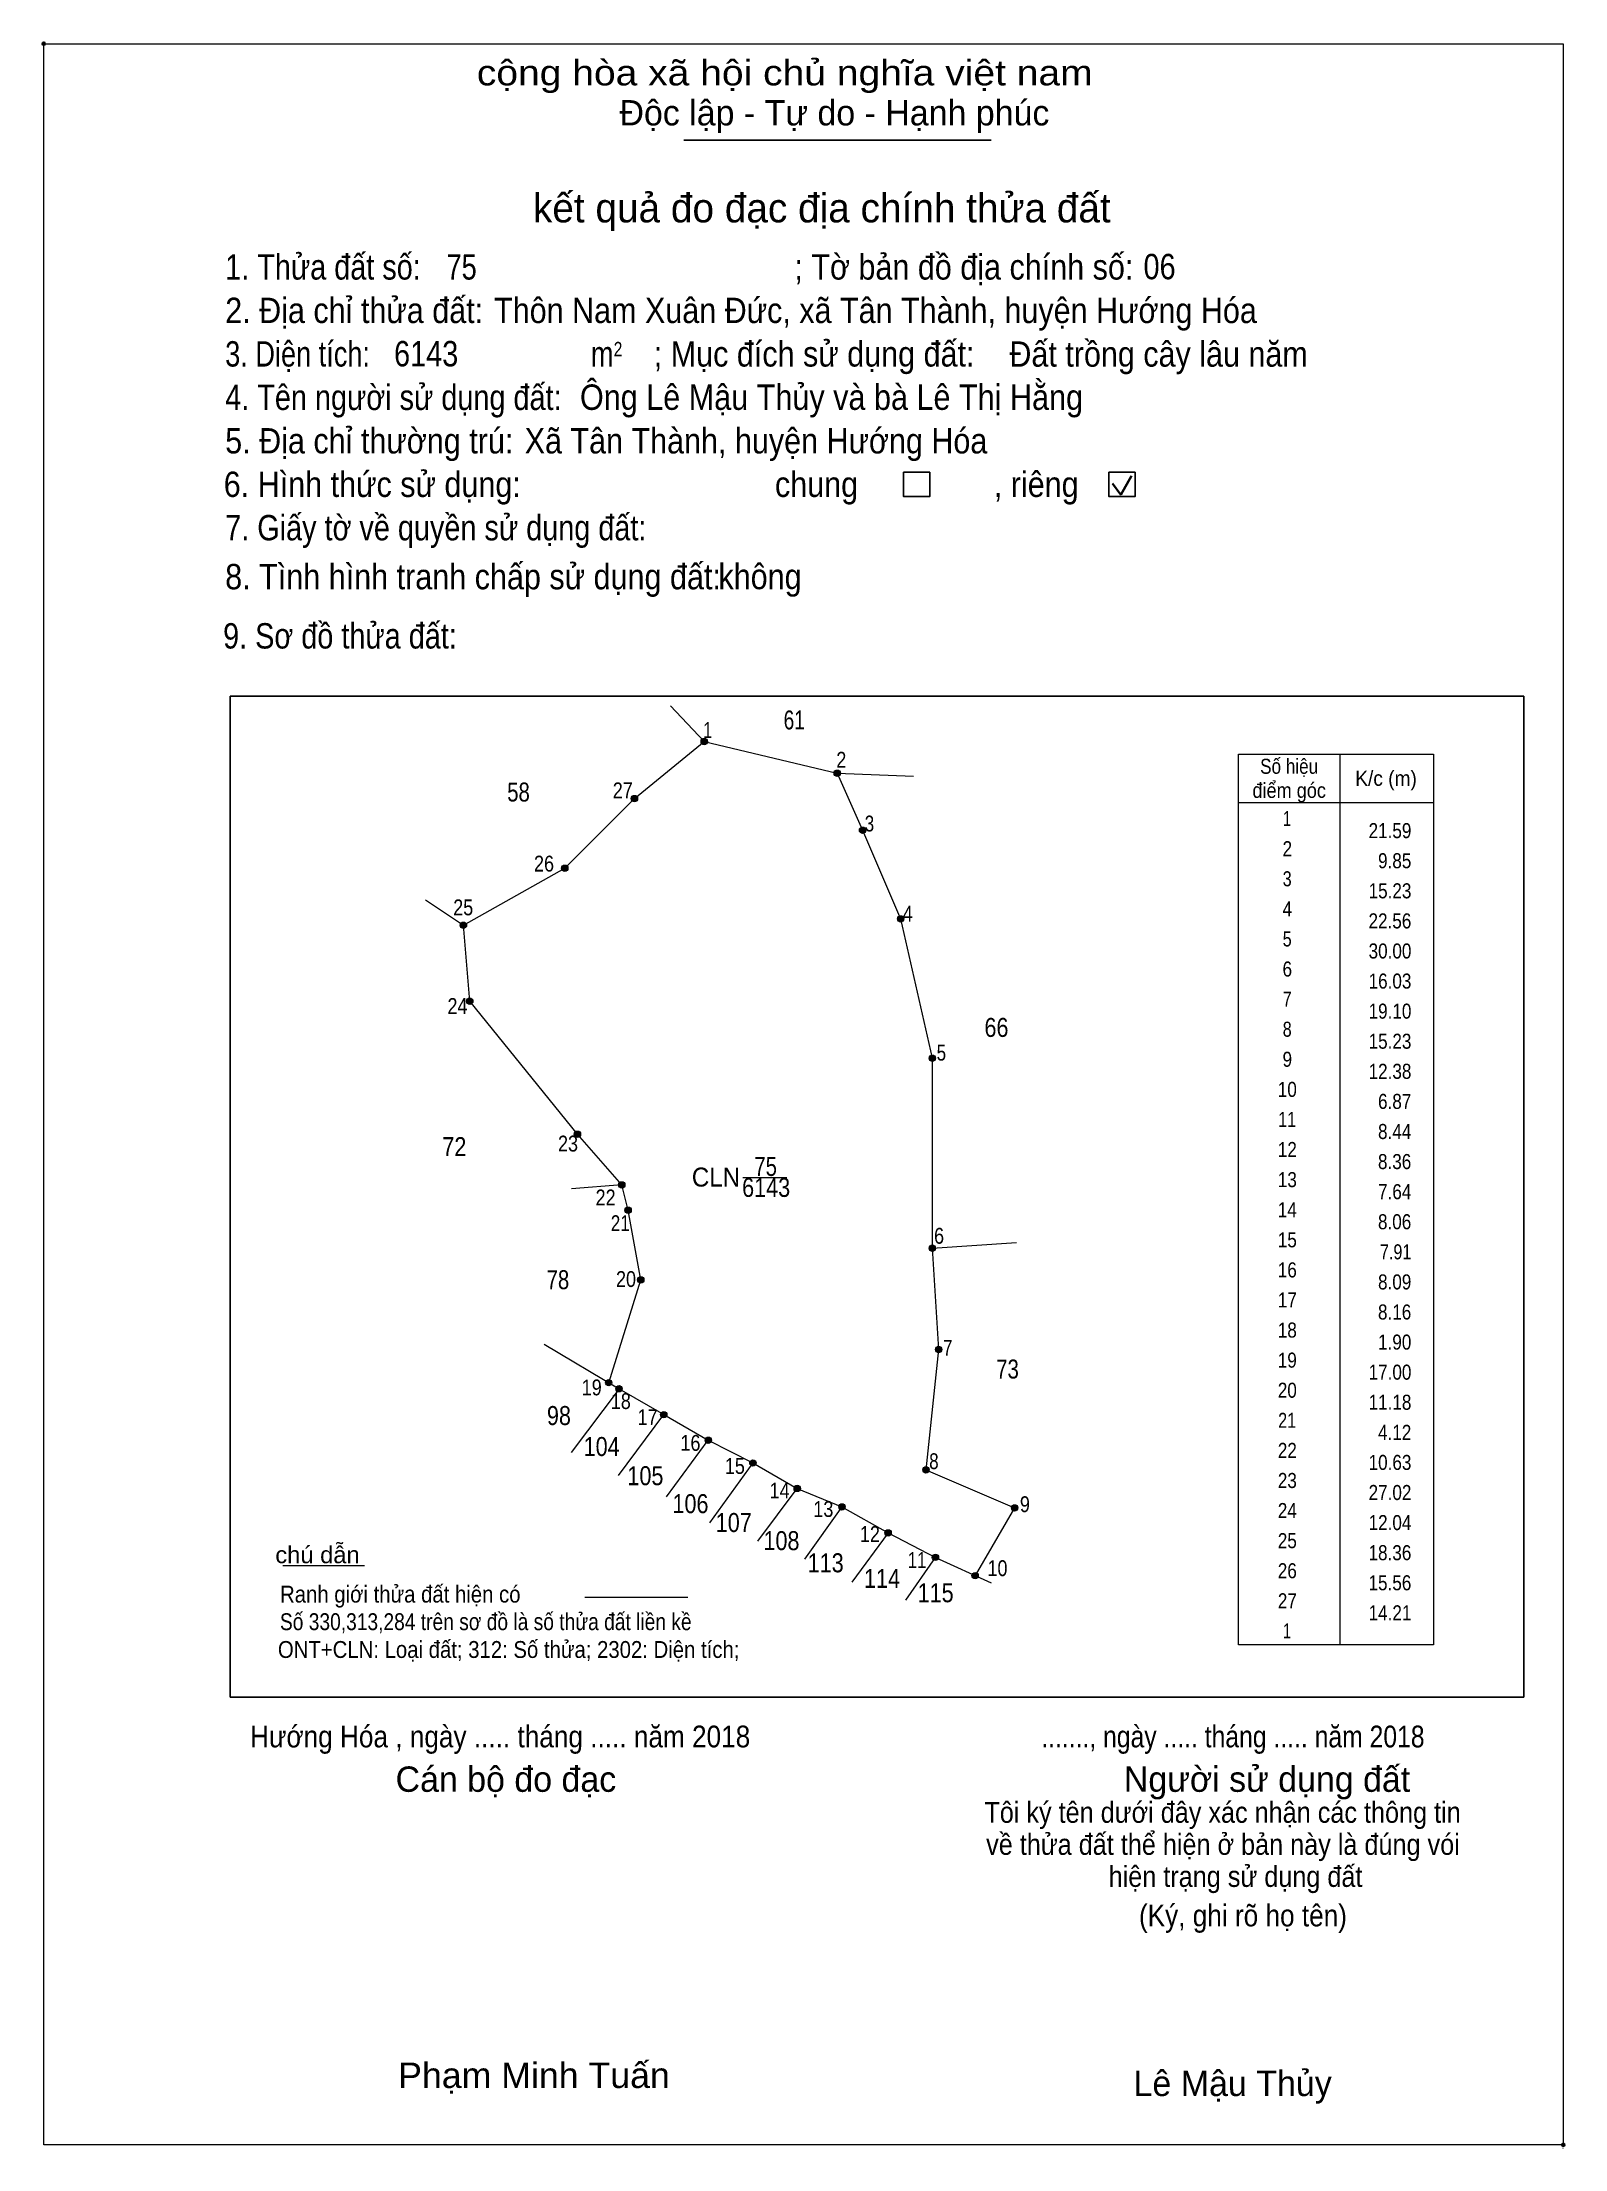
# Model space of a CAD drawing. Header units: metres. Extents: x 537964 to 539393, y 1836884 to 1837217.
# Drawn here: x 538748.6 to 538988.9, y 1836884.2 to 1837216.8 of the extents above; entities that cross this region are included whole.
import ezdxf
from ezdxf.enums import TextEntityAlignment as Align

# ---------------------------------------------------------------- set-up
doc = ezdxf.new("R2010")
doc.units = ezdxf.units.M
doc.header["$PDMODE"] = 32
doc.header["$PDSIZE"] = 0.5
for name, color, linetype, lineweight in [('10', 7, 'Continuous', 13), ('15', 7, 'Continuous', 13), ('17', 7, 'Continuous', 13), ('2', 7, 'Continuous', 25), ('6', 7, 'Continuous', 13), ('63', 7, 'Continuous', 13)]:
    doc.layers.add(name, color=color, linetype=linetype, lineweight=lineweight)

msp = doc.modelspace()

# ---------------------------------------------------------------- texts
at = {"layer": '15'}
for s, width, p in [('61', 0.75, (538867.26, 1837108.32)), ('58', 0.8, (538823.745, 1837096.94)), ('66', 0.85, (538899.18, 1837059.78)), ('72', 0.85, (538813.62, 1837040.96)), ('78', 0.8, (538829.965, 1837019.95)), ('73', 0.8, (538900.925, 1837005.84))]:
    msp.add_text(s, height=3, dxfattribs=dict(at, width=width)).set_placement(p, align=Align.CENTER)
at = {"layer": '2'}
for s, height, width, p in [('cộng hòa xã hội chủ nghĩa việt nam', 4.003, 1.15, (538817.17, 1837210.01)), ('1. Thửa đất số:', 4.003, 0.85, (538777.45, 1837179.35)), ('75', 4.01, 0.8, (538812.38, 1837179.35)), ('; Tờ bản đồ địa chính số:', 4.003, 0.9, (538867.28, 1837179.35)), ('06', 4.01, 0.85, (538922.39, 1837179.4)), ('2. Địa chỉ thửa đất:', 4.003, 0.9, (538777.45, 1837172.49)), ('Thôn Nam Xuân Đức, xã Tân Thành, huyện Hướng Hóa', 4, 0.9, (538819.89, 1837172.49)), ('; Mục đích sử dụng đất:', 4.003, 0.9, (538845.09, 1837165.62)), ('Đất trồng cây lâu năm', 4, 0.9, (538901.22, 1837165.6)), ('3. Diện tích:', 4.003, 0.8, (538777.45, 1837165.62)), ('6143', 4.01, 0.85, (538804.1, 1837165.65)), ('m', 4.003, 0.8, (538835.17, 1837165.62)), ('2', 2.287, 0.8, (538838.77, 1837167.23)), ('Ông Lê Mậu Thủy và bà Lê Thị Hằng', 4.01, 0.9, (538833.44, 1837158.78)), ('4. Tên người sử dụng đất:', 4.003, 0.85, (538777.45, 1837158.76)), ('5. Địa chỉ thường trú:', 4.003, 0.9, (538777.45, 1837151.9)), ('Xã Tân Thành, huyện Hướng Hóa', 4, 0.9, (538824.72, 1837151.9)), ('6. Hình thức sử dụng:', 4.003, 0.9, (538777.22, 1837145.03)), ('chung                , riêng', 4.003, 0.9, (538864.22, 1837145.03)), ('7. Giấy tờ về quyền sử dụng đất:', 4.003, 0.85, (538777.45, 1837138.18)), ('8. Tình hình tranh chấp sử dụng đất: ', 4.004, 0.9, (538777.45, 1837130.45)), ('không', 4.003, 0.9, (538855.3, 1837130.47)), ('9. Sơ đồ thửa đất:', 4.003, 0.85, (538777.12, 1837121.1)), ('Hướng Hóa , ngày ..... tháng ..... năm 2018', 3.432, 0.9, (538781.37, 1836947.61)), ('......., ngày ..... tháng ..... năm 2018', 3.432, 0.85, (538906.25, 1836947.61)), ('(Ký, ghi rõ họ tên)', 3.432, 0.9, (538921.67, 1836919.35)), ('Phạm Minh Tuấn', 4.01, 1.05, (538804.75, 1836893.83))]:
    msp.add_text(s, height=height, dxfattribs=dict(at, width=width)).set_placement(p)
for s, height, p in [('Độc lập - Tự do - Hạnh phúc', 4.003, (538839.68, 1837203.69)), ('Cán bộ đo đạc', 4.003, (538804.34, 1836940.59)), ('Người sử dụng đất', 4.003, (538919.29, 1836940.59)), ('Lê Mậu Thủy', 4.01, (538920.81, 1836892.56))]:
    msp.add_text(s, height=height, dxfattribs=at).set_placement(p)
for s, height, p in [('kết quả đo đạc địa chính thửa đất', 4.576, (538871.62, 1837188.38)), ('.', 1.144, (538988.601, 1836884.22))]:
    msp.add_text(s, height=height, dxfattribs=at).set_placement(p, align=Align.CENTER)
at = {"layer": '2', "width": 0.9}
for s, p in [('Tôi ký tên dưới đây xác nhận các thông tin', (538934.865, 1836935.7)), ('về thửa đất thể hiện ở bản này là đúng vói', (538934.93, 1836930.64)), ('hiện trạng sử dụng đất', (538936.915, 1836925.58))]:
    msp.add_text(s, height=3.307, dxfattribs=at).set_placement(p, align=Align.CENTER)
at = {"layer": '6'}
for s, width, p in [('chú dẫn', 1.05, (538785.36, 1836976.69)), ('Ranh giới thửa đất hiện có ', 0.9, (538786.11, 1836970.47)), ('Số 330,313,284 trên sơ đồ là số thửa đất liền kề', 0.85, (538786.09, 1836966.12)), ('ONT+CLN: Loại đất; 312: Số thửa; 2302: Diện tích;', 0.9, (538785.77, 1836961.73))]:
    msp.add_text(s, height=2.665, dxfattribs=dict(at, width=width)).set_placement(p)
at = {"layer": '63'}
for s, height, width, p in [(' 1', 2.5, 0.75, (538854.29, 1837106.99)), (' 2', 2.5, 0.85, (538875.48, 1837102.28)), (' 27', 2.5, 0.85, (538841.78, 1837097.46)), (' 3', 2.5, 0.8, (538879.88, 1837092.22)), ('21.59', 2.375, 0.85, (538964.67, 1837091.16)), (' 26', 2.5, 0.85, (538829.35, 1837085.89)), ('9.85', 2.375, 0.85, (538964.66, 1837086.41)), ('15.23', 2.375, 0.85, (538964.67, 1837081.66)), (' 25', 2.5, 0.85, (538816.6, 1837078.98)), (' 4', 2.5, 0.85, (538885.96, 1837077.99)), ('22.56', 2.375, 0.85, (538964.66, 1837076.91)), ('30.00', 2.375, 0.85, (538964.67, 1837072.16)), ('16.03', 2.375, 0.85, (538964.67, 1837067.41)), (' 24', 2.5, 0.85, (538815.69, 1837063.41)), ('19.10', 2.375, 0.85, (538964.67, 1837062.66)), ('15.23', 2.375, 0.85, (538964.67, 1837057.91)), (' 5', 2.5, 0.8, (538891.23, 1837056.04)), ('12.38', 2.375, 0.85, (538964.67, 1837053.16)), ('6.87', 2.375, 0.85, (538964.66, 1837048.41)), (' 23', 2.5, 0.85, (538833.14, 1837041.69)), ('8.44', 2.375, 0.85, (538964.66, 1837043.66)), ('8.36', 2.375, 0.85, (538964.65, 1837038.91)), (' 22', 2.5, 0.85, (538839.07, 1837033.18)), ('7.64', 2.375, 0.85, (538964.66, 1837034.16)), (' 21', 2.5, 0.8, (538841.29, 1837029.12)), ('8.06', 2.375, 0.85, (538964.65, 1837029.41)), (' 6', 2.5, 0.85, (538890.91, 1837027.13)), ('7.91', 2.375, 0.8, (538964.66, 1837024.66)), (' 20', 2.5, 0.85, (538842.29, 1837020.3)), ('8.09', 2.375, 0.85, (538964.66, 1837019.91)), ('8.16', 2.375, 0.85, (538964.65, 1837015.16)), (' 7', 2.5, 0.8, (538892.23, 1837009.44)), ('1.90', 2.375, 0.85, (538964.66, 1837010.41)), ('17.00', 2.375, 0.85, (538964.67, 1837005.66)), (' 19', 2.5, 0.85, (538836.88, 1837003.19)), (' 98', 3, 0.85, (538832.02, 1836998.5)), (' 18', 2.5, 0.85, (538841.47, 1837001.03)), (' 17', 2.5, 0.85, (538845.7, 1836998.5)), ('11.18', 2.375, 0.85, (538964.67, 1837000.91)), ('4.12', 2.375, 0.85, (538964.66, 1836996.16)), (' 104', 3, 0.85, (538839.71, 1836993.61)), (' 16', 2.5, 0.85, (538852.46, 1836994.43)), (' 8', 2.5, 0.8, (538890.05, 1836991.54)), ('10.63', 2.375, 0.85, (538964.67, 1836991.41)), (' 105', 3, 0.85, (538846.62, 1836989)), (' 15', 2.5, 0.85, (538859.47, 1836990.78)), (' 106', 3, 0.85, (538853.73, 1836984.59)), (' 14', 2.5, 0.85, (538866.54, 1836986.92)), (' 9', 2.5, 0.85, (538904.46, 1836984.75)), ('27.02', 2.375, 0.85, (538964.67, 1836986.66)), (' 107', 3, 0.85, (538860.56, 1836981.61)), (' 13', 2.5, 0.85, (538873.44, 1836983.99)), ('12.04', 2.375, 0.85, (538964.67, 1836981.91)), (' 108', 3, 0.85, (538868.09, 1836978.75)), (' 12', 2.5, 0.85, (538880.79, 1836980.05)), (' 113', 3, 0.85, (538875.07, 1836975.25)), (' 11', 2.5, 0.8, (538888.13, 1836975.94)), (' 10', 2.5, 0.85, (538900.92, 1836974.65)), ('18.36', 2.375, 0.85, (538964.66, 1836977.16)), (' 114', 3, 0.85, (538883.97, 1836972.79)), ('15.56', 2.375, 0.85, (538964.66, 1836972.41)), (' 115', 3, 0.85, (538892.42, 1836970.52)), ('14.21', 2.375, 0.85, (538964.67, 1836967.66))]:
    msp.add_text(s, height=height, dxfattribs=dict(at, width=width)).set_placement(p, align=Align.RIGHT)
for s, height, width, p in [('Số hiệu', 2.375, 0.85, (538945.375, 1837101.32)), ('điểm góc', 2.375, 0.9, (538945.38, 1837097.52)), ('K/c (m)', 2.375, 0.95, (538960.67, 1837099.42)), (' 1', 2.375, 0.75, (538944.705, 1837093.06)), (' 2', 2.375, 0.85, (538944.715, 1837088.31)), (' 3', 2.375, 0.8, (538944.715, 1837083.56)), (' 4', 2.375, 0.85, (538944.71, 1837078.81)), (' 5', 2.375, 0.8, (538944.715, 1837074.06)), (' 6', 2.375, 0.85, (538944.71, 1837069.31)), (' 7', 2.375, 0.8, (538944.715, 1837064.56)), (' 8', 2.375, 0.8, (538944.715, 1837059.81)), (' 9', 2.375, 0.85, (538944.71, 1837055.06)), (' 10', 2.375, 0.85, (538944.71, 1837050.31)), (' 11', 2.375, 0.8, (538944.705, 1837045.56)), ('75', 3, 0.8, (538862.75, 1837037.83)), (' 12', 2.375, 0.85, (538944.715, 1837040.81)), ('CLN', 3, 0.95, (538854.91, 1837036.15)), ('6143', 3, 0.85, (538862.83, 1837034.52)), (' 13', 2.375, 0.85, (538944.715, 1837036.06)), (' 14', 2.375, 0.85, (538944.71, 1837031.31)), (' 15', 2.375, 0.85, (538944.715, 1837026.56)), (' 16', 2.375, 0.85, (538944.71, 1837021.81)), (' 17', 2.375, 0.85, (538944.715, 1837017.06)), (' 18', 2.375, 0.85, (538944.715, 1837012.31)), (' 19', 2.375, 0.85, (538944.71, 1837007.56)), (' 20', 2.375, 0.85, (538944.71, 1837002.81)), (' 21', 2.375, 0.8, (538944.705, 1836998.06)), (' 22', 2.375, 0.85, (538944.715, 1836993.31)), (' 23', 2.375, 0.85, (538944.715, 1836988.56)), (' 24', 2.375, 0.85, (538944.71, 1836983.81)), (' 25', 2.375, 0.85, (538944.715, 1836979.06)), (' 26', 2.375, 0.85, (538944.71, 1836974.31)), (' 27', 2.375, 0.85, (538944.715, 1836969.56)), (' 1', 2.375, 0.75, (538944.705, 1836964.81))]:
    msp.add_text(s, height=height, dxfattribs=dict(at, width=width)).set_placement(p, align=Align.CENTER)

# ---------------------------------------------------------------- hatches: boundary and pattern name
at = {"layer": '15'}
for points in [[(538853.55, 1837106.42, 1), (538852.55, 1837106.42, 1)], [(538874.55, 1837101.42, 1), (538873.55, 1837101.42, 1)], [(538842.55, 1837097.42, 1), (538841.55, 1837097.42, 1)], [(538878.55, 1837092.42, 1), (538877.55, 1837092.42, 1)], [(538831.55, 1837086.42, 1), (538830.55, 1837086.42, 1)], [(538815.55, 1837077.42, 1), (538814.55, 1837077.42, 1)], [(538884.55, 1837078.42, 1), (538883.55, 1837078.42, 1)], [(538816.55, 1837065.42, 1), (538815.55, 1837065.42, 1)], [(538889.55, 1837056.42, 1), (538888.55, 1837056.42, 1)], [(538833.55, 1837044.42, 1), (538832.55, 1837044.42, 1)], [(538840.55, 1837036.42, 1), (538839.55, 1837036.42, 1)], [(538841.55, 1837032.42, 1), (538840.55, 1837032.42, 1)], [(538889.55, 1837026.42, 1), (538888.55, 1837026.42, 1)], [(538843.55, 1837021.42, 1), (538842.55, 1837021.42, 1)], [(538890.55, 1837010.42, 1), (538889.55, 1837010.42, 1)], [(538838.48, 1837005.19, 1), (538837.48, 1837005.19, 1)], [(538840.11, 1837004.22, 1), (538839.11, 1837004.22, 1)], [(538847.18, 1837000.14, 1), (538846.18, 1837000.14, 1)], [(538854.2, 1836996.11, 1), (538853.2, 1836996.11, 1)], [(538861.24, 1836992.51, 1), (538860.24, 1836992.51, 1)], [(538888.55, 1836991.42, 1), (538887.55, 1836991.42, 1)], [(538868.23, 1836988.49, 1), (538867.23, 1836988.49, 1)], [(538875.29, 1836985.58, 1), (538874.29, 1836985.58, 1)], [(538902.55, 1836985.42, 1), (538901.55, 1836985.42, 1)], [(538882.58, 1836981.48, 1), (538881.58, 1836981.48, 1)], [(538890.05, 1836977.61, 1), (538889.05, 1836977.61, 1)], [(538896.31, 1836974.73, 1), (538895.31, 1836974.73, 1)]]:
    msp.add_hatch(color=256, dxfattribs=at).paths.add_polyline_path(points)

# ---------------------------------------------------------------- linework, layer by layer
at = {"layer": '10'}
for p, q in [((538827.77, 1837011.26), (538839.61, 1837004.22)), ((538839.61, 1837004.22), (538832.04, 1836994.16)), ((538839.61, 1837004.22), (538846.66, 1837000.15)), ((538839.54, 1836990.52), (538846.68, 1837000.14)), ((538846.68, 1837000.14), (538853.7, 1836996.11)), ((538847.11, 1836987.15), (538853.7, 1836996.11)), ((538853.7, 1836996.11), (538860.74, 1836992.51)), ((538860.74, 1836992.51), (538853.87, 1836983.04)), ((538860.74, 1836992.51), (538867.73, 1836988.49)), ((538861.5, 1836980.17), (538867.73, 1836988.49)), ((538867.73, 1836988.49), (538874.79, 1836985.58)), ((538874.79, 1836985.58), (538868.88, 1836977.35)), ((538874.79, 1836985.58), (538882.08, 1836981.48)), ((538882.08, 1836981.48), (538876.37, 1836973.7)), ((538882.08, 1836981.48), (538889.55, 1836977.61)), ((538884.88, 1836970.86), (538889.55, 1836977.61)), ((538889.57, 1836977.6), (538898.33, 1836973.57))]:
    msp.add_line(p, q, dxfattribs=at)
at = {"layer": '15'}
for p, q in [((538853.05, 1837106.42), (538847.75, 1837112.07)), ((538953.36, 1837104.41), (538953.36, 1836963.81)), ((538874.05, 1837101.42), (538886.07, 1837100.93)), ((538809.05, 1837081.42), (538815.05, 1837077.42)), ((538840.05, 1837036.42), (538832.12, 1837035.82)), ((538889.05, 1837026.42), (538902.33, 1837027.33))]:
    msp.add_line(p, q, dxfattribs=at)
for points in [[(538815.05, 1837077.42), (538831.05, 1837086.42), (538842.05, 1837097.42), (538853.05, 1837106.42), (538874.05, 1837101.42), (538878.05, 1837092.42), (538884.05, 1837078.42), (538889.05, 1837056.42), (538889.05, 1837026.42), (538890.05, 1837010.42), (538888.05, 1836991.42), (538902.05, 1836985.42), (538895.81, 1836974.73)], [(538837.98, 1837005.19), (538843.05, 1837021.42), (538841.05, 1837032.42), (538840.05, 1837036.42), (538833.05, 1837044.42), (538816.05, 1837065.42), (538815.05, 1837077.42)]]:
    msp.add_lwpolyline(points, dxfattribs=at)
for centre in [(538853.05, 1837106.42), (538874.05, 1837101.42), (538842.05, 1837097.42), (538878.05, 1837092.42), (538831.05, 1837086.42), (538815.05, 1837077.42), (538884.05, 1837078.42), (538816.05, 1837065.42), (538889.05, 1837056.42), (538833.05, 1837044.42), (538840.05, 1837036.42), (538841.05, 1837032.42), (538889.05, 1837026.42), (538843.05, 1837021.42), (538890.05, 1837010.42), (538837.98, 1837005.19), (538839.61, 1837004.22), (538846.68, 1837000.14), (538853.7, 1836996.11), (538860.74, 1836992.51), (538888.05, 1836991.42), (538867.73, 1836988.49), (538874.79, 1836985.58), (538902.05, 1836985.42), (538882.08, 1836981.48), (538889.55, 1836977.61), (538895.81, 1836974.73)]:
    msp.add_circle(centre, 0.5, dxfattribs=at)
at = {"layer": '17'}
msp.add_line((538786.56, 1836976.33), (538799.42, 1836976.33), dxfattribs=at)
at = {"layer": '2'}
for p, q in [((538849.82, 1837201.38), (538898.32, 1837201.38)), ((538778.22, 1837113.59), (538982.4, 1837113.59)), ((538778.22, 1837113.58), (538778.22, 1836955.55)), ((538982.4, 1837113.59), (538982.4, 1836955.55)), ((538982.4, 1836955.55), (538778.22, 1836955.55))]:
    msp.add_line(p, q, dxfattribs=at)
at = {"layer": '2', "lineweight": 35}
for p, q in [((538917.47, 1837147.16), (538918.83, 1837145.38)), ((538918.83, 1837145.38), (538920.5, 1837148.36))]:
    msp.add_line(p, q, dxfattribs=at)
at = {"layer": '2', "lineweight": 13}
msp.add_lwpolyline([(538748.81, 1837216.59), (538988.65, 1837216.59), (538988.65, 1836884.86), (538748.81, 1836884.86)], close=True, dxfattribs=at)
at = {"layer": '2'}
for points in [[(538884.53, 1837148.93), (538888.65, 1837148.93), (538888.65, 1837145.09), (538884.53, 1837145.09)], [(538916.94, 1837148.93), (538921.05, 1837148.93), (538921.05, 1837145.09), (538916.94, 1837145.09)]]:
    msp.add_lwpolyline(points, close=True, dxfattribs=at)
for p in [(538748.81, 1837216.59), (538988.64, 1836884.86)]:
    msp.add_point(p, dxfattribs=at)
at = {"layer": '6'}
msp.add_line((538834.22, 1836971.31), (538850.46, 1836971.31), dxfattribs=at)
at = {"layer": '63'}
msp.add_line((538859.13, 1837037.56), (538866.12, 1837037.56), dxfattribs=at)
for points in [[(538953.36, 1836963.81), (538937.4, 1836963.81), (538937.4, 1837104.41), (538953.36, 1837104.41)], [(538953.36, 1837104.41), (538968.18, 1837104.41), (538968.18, 1836963.81), (538953.36, 1836963.81)], [(538937.4, 1837096.81), (538953.36, 1837096.81), (538968.18, 1837096.81)]]:
    msp.add_lwpolyline(points, dxfattribs=at)

msp.set_redraw_order([(e.dxf.handle, doc.entitydb.next_handle()) for e in msp.query("TEXT MTEXT ATTDEF DIMENSION ARC_DIMENSION")])  # texts and dimensions are drawn at this point

doc.saveas('drawing.dxf')
